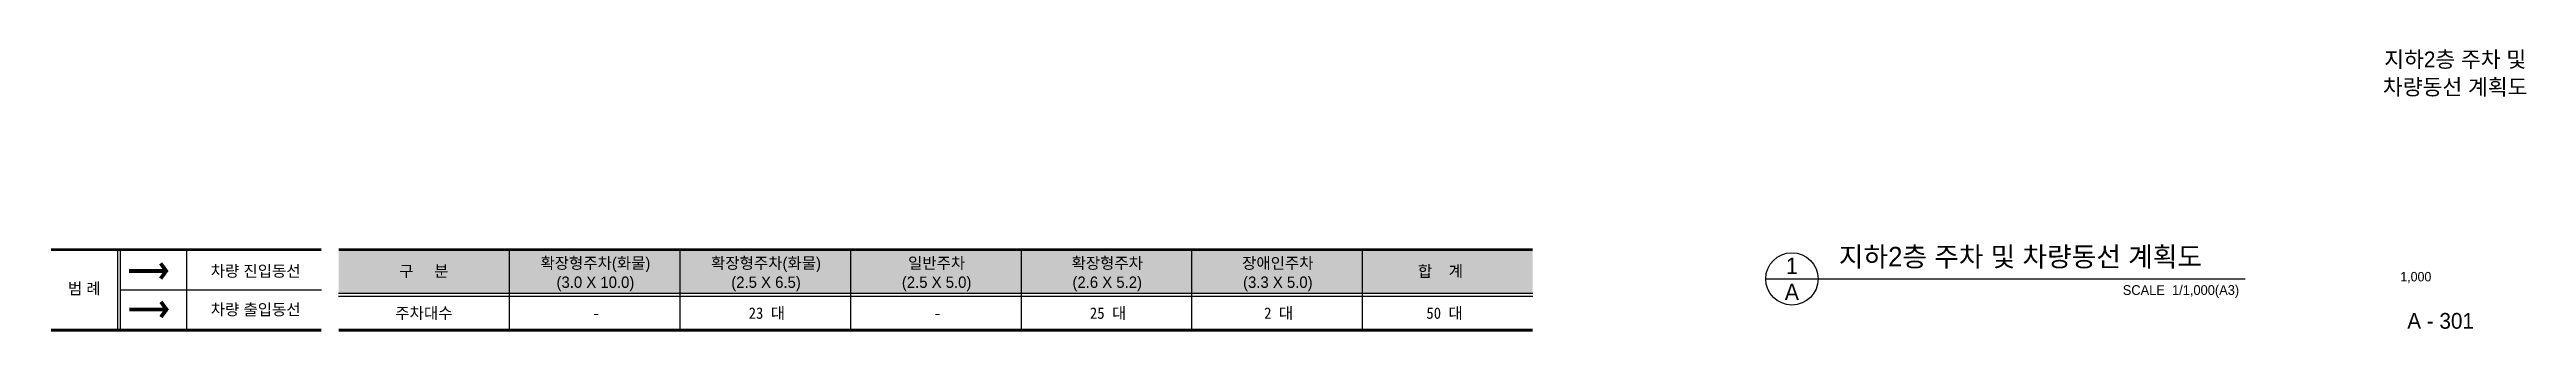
# Model space of a CAD drawing. Header units: millimetres. Extents: x 252721967 to 254373584, y 504281664 to 504550014.
# Drawn here: x 252721967 to 253113584, y 504281664 to 504326371 of the extents above; entities that cross this region are included whole.
import ezdxf
from ezdxf.enums import TextEntityAlignment as Align

# ---------------------------------------------------------------- set-up
doc = ezdxf.new("R2010")
doc.units = ezdxf.units.MM
doc.linetypes.add('HIDDEN2', pattern=[0.1875, 0.125, -0.0625])
doc.linetypes.add('PHANTOM', pattern=[2.5, 1.25, -0.25, 0.25, -0.25, 0.25, -0.25])
for name, color, linetype in [('4A.TEC FORM-TEXT', 3, 'Continuous'), ('4A.TEC TEXT 2', 3, 'Continuous'), ('4A.TEC 심볼', 7, 'Continuous'), ('AREALINE', 1, 'Continuous'), ('HAT', 8, 'Continuous'), ('MK', 3, 'Continuous'), ('TEX', 7, 'Continuous'), ('TEXT2', 7, 'Continuous'), ('WAL2', 4, 'Continuous')]:
    doc.layers.add(name, color=color, linetype=linetype)
doc.styles.add('1', font='')
doc.styles.add('나눔고딕', font='')
doc.styles.add('돋움', font='')
doc.styles.get('1').set_extended_font_data('DotumChe')
doc.styles.get('나눔고딕').set_extended_font_data('Dotum')
doc.styles.get('돋움').set_extended_font_data('Dotum')

msp = doc.modelspace()

# ---------------------------------------------------------------- texts
at = {"layer": '4A.TEC FORM-TEXT', "style": '돋움'}
msp.add_text('A - 301', height=2500, dxfattribs=at).set_placement((253100011, 504282113, 3333), align=Align.CENTER)
at = {"layer": '4A.TEC TEXT 2', "style": '나눔고딕'}
for s, height, p in [('지하2층 주차 및', 2500, (253102320, 504323544, 3333)), ('차량동선 계획도', 2500, (253102320, 504319169, 3333)), ('1,000', 1500, (253096091, 504289613, 3333))]:
    msp.add_text(s, height=height, dxfattribs=at).set_placement(p, align=Align.CENTER)
at = {"layer": '4A.TEC TEXT 2', "color": 3, "style": '나눔고딕'}
msp.add_text('지하2층 주차 및 차량동선 계획도', height=3105, dxfattribs=at).set_placement((253004871, 504291049, 3333), align=Align.BOTTOM_LEFT)
for s, p in [('1', (252997442, 504292084, 3333)), ('A', (252997442, 504287944, 3333))]:
    msp.add_text(s, height=2587, dxfattribs=at).set_placement(p, align=Align.MIDDLE)
msp.add_text('SCALE  1/1,000(A3)', height=1552.5, dxfattribs=at).set_placement((253068157, 504286998, 3333), align=Align.BOTTOM_RIGHT)
at = {"layer": 'TEX'}
for s, style, p in [('차량 진입동선', '돋움', (252754561, 504291264, 3333)), ('구     분', '돋움', (252781158, 504291239, 3333)), ('확장형주차(화물)', '돋움', (252808275, 504292519, 3333)), ('(3.0 X 10.0)', '돋움', (252808275, 504289489, 3333)), ('확장형주차(화물)', '돋움', (252835248, 504292519, 3333)), ('(2.5 X 6.5)', '돋움', (252835248, 504289489, 3333)), ('(2.5 X 5.0)', '돋움', (252862221, 504289489, 3333)), ('일반주차', '돋움', (252862221, 504292519, 3333)), ('확장형주차', '돋움', (252889194, 504292519, 3333)), ('(2.6 X 5.2)', '돋움', (252889194, 504289489, 3333)), ('장애인주차', '돋움', (252916166, 504292519, 3333)), ('(3.3 X 5.0)', '돋움', (252916166, 504289489, 3333)), ('합    계', '돋움', (252941879, 504291239, 3333)), ('범 례', '돋움', (252727450, 504288489, 3333)), ('차량 출입동선', '돋움', (252754561, 504285164, 3333)), ('주차대수', '돋움', (252781158, 504284589, 3333)), ('-', '1', (252808407, 504284589, 3333)), ('23 대', '1', (252835380, 504284589, 3333)), ('-', '1', (252862353, 504284589, 3333)), ('25 대', '1', (252889325, 504284589, 3333)), ('2 대', '1', (252916298, 504284589, 3333)), ('50 대', '1', (252942526, 504284589, 3333))]:
    msp.add_text(s, height=1800, dxfattribs=dict(at, style=style)).set_placement(p, align=Align.MIDDLE_CENTER)

# ---------------------------------------------------------------- hatches: boundary and pattern name
at = {"layer": 'WAL2'}
h = msp.add_hatch(color=253, dxfattribs=at)
h.dxf.hatch_style = 1
h.paths.add_polyline_path([(252956484, 504287739), (252767697, 504287739), (252767697, 504294639), (252956484, 504294639)])

# ---------------------------------------------------------------- linework, layer by layer
at = {"layer": '4A.TEC 심볼'}
msp.add_line((252993302, 504290014, 3333), (253069129, 504290014, 3333), dxfattribs=at)
msp.add_circle((252997442, 504290014, 3333), 4140, dxfattribs=at)
at = {"layer": 'AREALINE'}
for p, q in [((252732709, 504294639, 3333), (252732709, 504281889, 3333)), ((252733159, 504294639, 3333), (252733159, 504281889, 3333)), ((252743622, 504294639, 3333), (252743622, 504281889, 3333)), ((252794647, 504294639, 3333), (252794647, 504281889, 3333)), ((252821620, 504294639, 3333), (252821620, 504281889, 3333)), ((252821620, 504294639, 3333), (252821620, 504281889, 3333)), ((252848593, 504294639, 3333), (252848593, 504281889, 3333)), ((252848593, 504294639, 3333), (252848593, 504281889, 3333)), ((252875565, 504294639, 3333), (252875565, 504281889, 3333)), ((252875565, 504294639, 3333), (252875565, 504281889, 3333)), ((252902538, 504294639, 3333), (252902538, 504281889, 3333)), ((252902538, 504294639, 3333), (252902538, 504281889, 3333)), ((252929511, 504294639, 3333), (252929511, 504281889, 3333)), ((252929511, 504294639, 3333), (252929511, 504281889, 3333)), ((252733159, 504288264, 3333), (252764954, 504288264, 3333)), ((252767674, 504287739, 3333), (252956484, 504287739, 3333)), ((252767674, 504287289, 3333), (252956484, 504287289, 3333))]:
    msp.add_line(p, q, dxfattribs=at)
at = {"layer": 'HAT', "color": 160, "linetype": 'HIDDEN2', "ltscale": 300, "const_width": 600, "elevation": 3333}
msp.add_lwpolyline([(252734525, 504291264), (252740417, 504291264)], dxfattribs=at)
at = {"layer": 'HAT', "color": 160, "ltscale": 300, "const_width": 600, "elevation": 3333}
msp.add_lwpolyline([(252739531, 504290060), (252740417, 504291264), (252739531, 504292469)], dxfattribs=at)
at = {"layer": 'MK', "const_width": 450, "elevation": 3333}
for points in [[(252722192, 504294639), (252764954, 504294639)], [(252767674, 504294639), (252956484, 504294639)], [(252722192, 504281889), (252764954, 504281889)], [(252767674, 504281889), (252956484, 504281889)]]:
    msp.add_lwpolyline(points, dxfattribs=at)
at = {"layer": 'TEXT2', "color": 210, "ltscale": 150, "const_width": 600, "elevation": 3333}
msp.add_lwpolyline([(252739580, 504283960), (252740466, 504285164), (252739580, 504286369)], dxfattribs=at)
at = {"layer": 'TEXT2', "color": 210, "linetype": 'PHANTOM', "ltscale": 70, "const_width": 600, "elevation": 3333}
msp.add_lwpolyline([(252734575, 504285164), (252740466, 504285164)], dxfattribs=at)

msp.set_redraw_order([(e.dxf.handle, doc.entitydb.next_handle()) for e in msp.query("TEXT MTEXT ATTDEF DIMENSION ARC_DIMENSION")])  # texts and dimensions are drawn at this point

doc.saveas('drawing.dxf')
